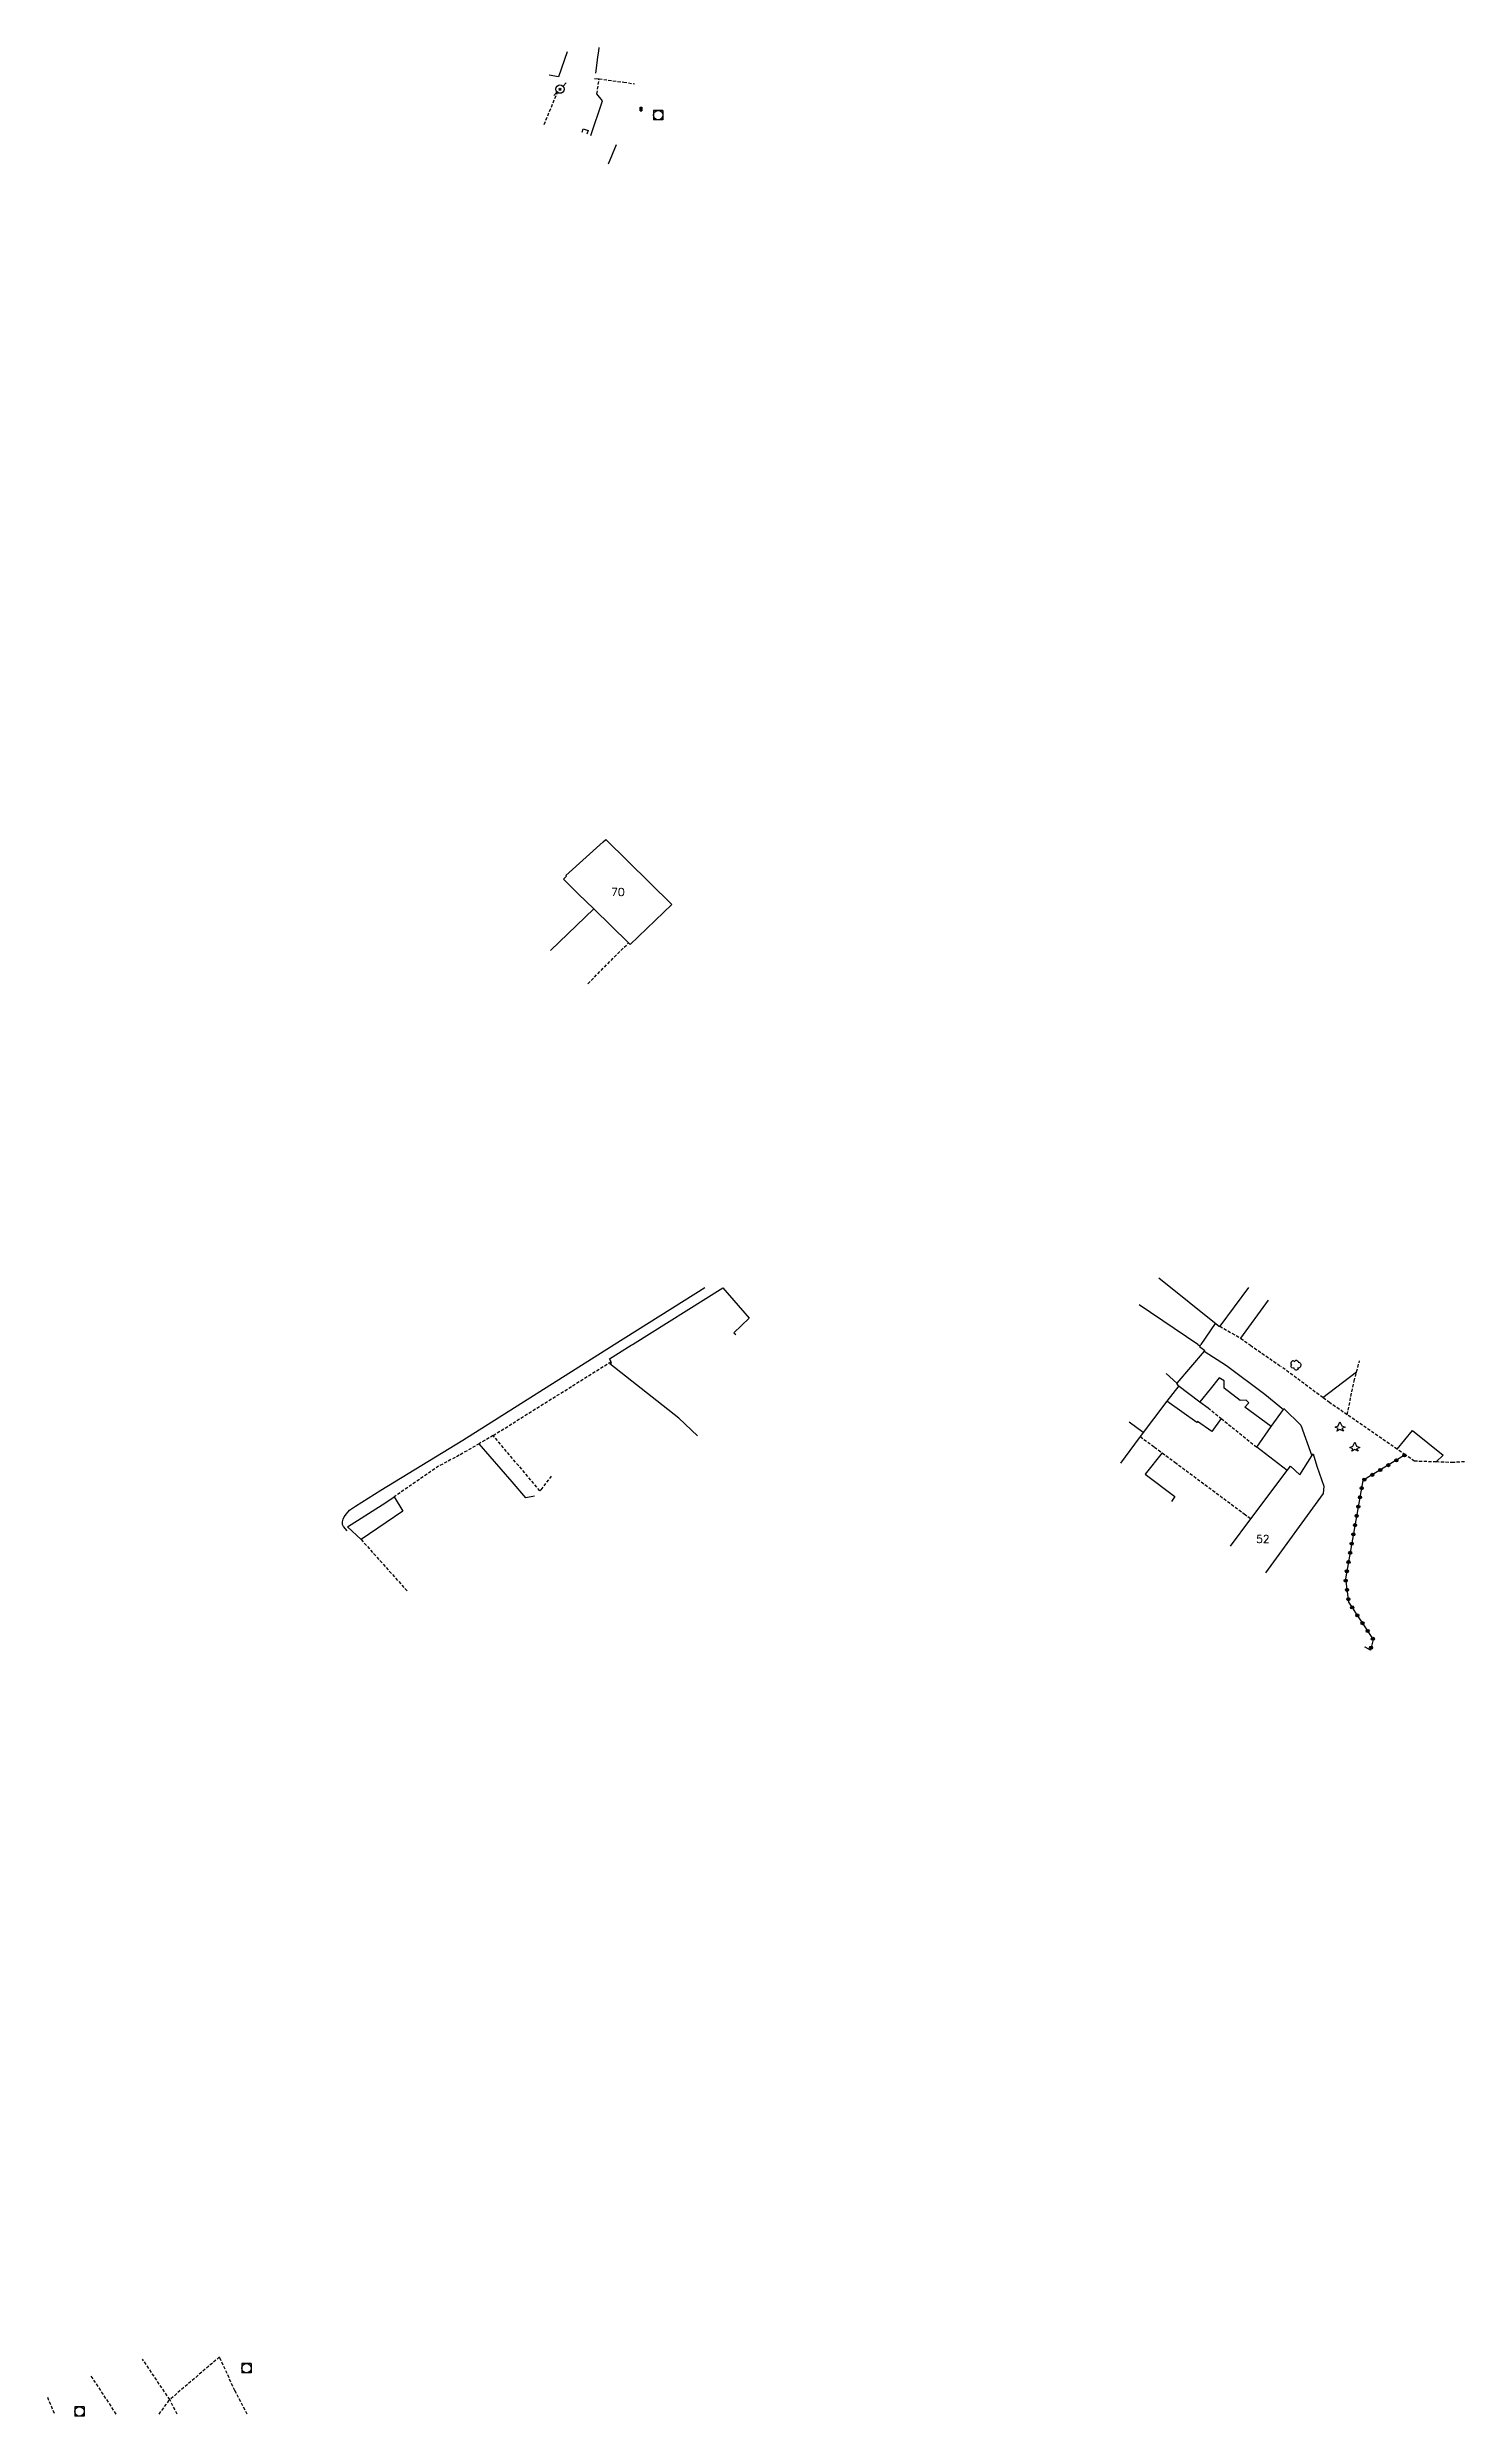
# Model space of a CAD drawing. Header units: millimetres. Extents: x 80001 to 80982, y 144000 to 145000.
# Drawn here: x 80295.9 to 80522.5, y 143999.6 to 144378.4 of the extents above; entities that cross this region are included whole.
import ezdxf
from ezdxf.enums import TextEntityAlignment as Align

# ---------------------------------------------------------------- set-up
doc = ezdxf.new("R2010")
doc.units = ezdxf.units.MM
doc.linetypes.add('DASHED', pattern=[0.75, 0.5, -0.25])
doc.layers.get('0').update_dxf_attribs({"linetype": 'CONTINUOUS'})
for name, color, linetype in [('W0001', 6, 'DASHED'), ('W0008', 7, 'CONTINUOUS'), ('W0014', 7, 'CONTINUOUS'), ('W0101', 7, 'CONTINUOUS'), ('W0104', 1, 'CONTINUOUS'), ('W0112', 1, 'DASHED'), ('W0300', 7, 'CONTINUOUS'), ('W0303', 7, 'CONTINUOUS'), ('W0323', 7, 'CONTINUOUS'), ('W0401', 7, 'CONTINUOUS'), ('W0420', 7, 'CONTINUOUS'), ('W0473', 7, 'CONTINUOUS'), ('W0991', 7, 'CONTINUOUS'), ('W1102', 7, 'CONTINUOUS')]:
    doc.layers.add(name, color=color, linetype=linetype)
doc.styles.get("Standard").update_dxf_attribs({"font": 'romans.shx', "width": 0.85})

msp = doc.modelspace()

# ---------------------------------------------------------------- texts
at = {"layer": 'W0991'}
for s, p in [('70', (80387.11, 144243.35)), ('52', (80490.22, 144139.92))]:
    msp.add_text(s, height=1.25, dxfattribs=at).set_placement(p, align=Align.MIDDLE_CENTER)

# ---------------------------------------------------------------- blocks, each defined once
blk = doc.blocks.new('T420')
for p, q in [((0.75, 0.75), (-0.75, 0.75)), ((-0.75, 0.75), (-0.75, -0.75)), ((0.75, 0.75), (0.75, -0.75)), ((0.75, -0.75), (-0.75, -0.75))]:
    blk.add_line(p, q)
blk.add_ellipse((0, 0), major_axis=(-0.53, 0.53), ratio=1, start_param=3.926991, end_param=10.210176)
blk = doc.blocks.new('T303')
for p, q in [((-0.77, 0), (-0.28, 0.21)), ((-0.28, -0.21), (-0.77, 0)), ((-0.28, 0.21), (0, 0.83)), ((0, 0.83), (0.28, 0.21)), ((0.28, 0.21), (0.83, 0)), ((0.83, 0), (0.28, -0.21)), ((-0.49, -0.63), (-0.28, -0.21)), ((0, -0.35), (-0.49, -0.63)), ((0.56, -0.63), (0, -0.35)), ((0.28, -0.21), (0.56, -0.63))]:
    blk.add_line(p, q)
blk = doc.blocks.new('T300')
for p, q in [((-0.8, 0.51), (-0.86, 0.34)), ((-0.86, 0.34), (-0.86, 0.17)), ((-0.86, 0.17), (-0.74, 0.06)), ((-0.69, 0.63), (-0.8, 0.51)), ((-0.8, -0.06), (-0.74, 0.06)), ((-0.74, 0.06), (-0.69, 0.11)), ((-0.57, 0.69), (-0.69, 0.63)), ((-0.46, 0.69), (-0.57, 0.69)), ((-0.29, 0.63), (-0.46, 0.69)), ((-0.29, 0.63), (-0.17, 0.74)), ((-0.23, 0.57), (-0.29, 0.63)), ((-0.17, 0.74), (-0.06, 0.8)), ((-0.06, 0.8), (0.06, 0.8)), ((0.06, 0.8), (0.23, 0.74)), ((0.23, 0.74), (0.34, 0.63)), ((0.34, 0.63), (0.4, 0.51)), ((0.46, 0.46), (0.34, 0.46)), ((0.4, 0.51), (0.4, 0.46)), ((0.57, 0.4), (0.46, 0.46)), ((0.57, 0.4), (0.69, 0.29)), ((0.69, 0.29), (0.74, 0.17)), ((0.74, 0.06), (0.69, -0.17)), ((0.74, 0.17), (0.74, 0.06)), ((-0.8, -0.17), (-0.8, -0.06)), ((-0.8, -0.23), (-0.8, -0.17)), ((-0.74, -0.34), (-0.8, -0.23)), ((-0.69, -0.4), (-0.74, -0.34)), ((-0.51, -0.46), (-0.69, -0.4)), ((-0.4, -0.46), (-0.51, -0.46)), ((-0.4, -0.46), (-0.34, -0.46)), ((-0.34, -0.46), (-0.34, -0.4)), ((-0.34, -0.51), (-0.34, -0.46)), ((-0.29, -0.63), (-0.34, -0.51)), ((-0.17, -0.74), (-0.29, -0.63)), ((-0.06, -0.8), (-0.17, -0.74)), ((0.06, -0.8), (-0.06, -0.8)), ((0.17, -0.74), (0.06, -0.8)), ((0.23, -0.69), (0.17, -0.74)), ((0.29, -0.46), (0.23, -0.46)), ((0.29, -0.63), (0.23, -0.69)), ((0.46, -0.4), (0.29, -0.46)), ((0.34, -0.51), (0.29, -0.63)), ((0.34, -0.51), (0.34, -0.46)), ((0.57, -0.34), (0.46, -0.4)), ((0.63, -0.29), (0.57, -0.34)), ((0.69, -0.17), (0.63, -0.29))]:
    blk.add_line(p, q)
blk = doc.blocks.new('t323o')
at = {"color": 0, "linetype": 'Continuous'}
for radius in [0.25, 0.15]:
    blk.add_circle((0, 0), radius, dxfattribs=at)
blk = doc.blocks.new('T401')
for p, q in [((-0.3, 0.3), (0, 0.3)), ((-0.3, -0.25), (-0.3, 0.3)), ((-0.3, 0.15), (0, 0.15)), ((-0.3, 0), (0, 0)), ((0, 0.3), (0, -0.25)), ((-0.3, -0.15), (0, -0.15)), ((-0.3, -0.25), (-0.3, -0.3)), ((-0.3, -0.3), (0, -0.3)), ((0, -0.3), (0, -0.25))]:
    blk.add_line(p, q)
blk = doc.blocks.new('T473')
for p, q in [((-0.166667, 0.166667), (0.166667, -0.166667)), ((-0.166667, -0.166667), (0.166667, 0.166667)), ((0.500001, 0.500001), (1.000002, 1.000002)), ((-1.000002, -1.000002), (-0.500001, -0.500001))]:
    blk.add_line(p, q)
blk.add_ellipse((0, 0), major_axis=(0.471405, 0.471405), ratio=1, start_param=5.4977871438, end_param=11.780972451)

# ---------------------------------------------------------------- linework, layer by layer
at = {"layer": 'W0001'}
for points in [[(80315.45, 144002.32), (80311.1, 144008.81)], [(80323.4, 144009.14), (80315.45, 144002.32)], [(80327.85, 144000), (80325.86, 144003.76), (80323.4, 144009.14)], [(80302.86, 144006.08), (80306.85, 144000)], [(80295.89, 144002.69), (80297.03, 144000)], [(80313.74, 144000), (80315.45, 144002.32)], [(80316.65, 144000), (80315.45, 144002.32)]]:
    msp.add_lwpolyline(points, dxfattribs=at)
at = {"layer": 'W0008'}
msp.add_lwpolyline([(80384.06, 144378.4), (80383.98, 144377.78), (80383.86, 144376.87), (80383.73, 144375.95), (80383.52, 144374.25), (80383.52, 144374.25)], dxfattribs=at)
at = {"layer": 'W0014'}
for points in [[(80383.36, 144373.42), (80384.08, 144373.36)], [(80382.77, 144364.33), (80384.64, 144369.84), (80383.75, 144370.98)], [(80343.8, 144141.23), (80343.22, 144141.93), (80343.07, 144142.23), (80343.07, 144142.64), (80343.18, 144143.08), (80343.32, 144143.46), (80343.69, 144143.94), (80344.19, 144144.51), (80345.15, 144145.18), (80349.2, 144147.73), (80362.33, 144155.71), (80385.92, 144170.63), (80386.49, 144171), (80401.02, 144180.12), (80401.02, 144180.12)]]:
    msp.add_lwpolyline(points, dxfattribs=at)
at = {"layer": 'W0101'}
for points in [[(80384.75, 144251.39), (80385.18, 144251.75), (80395.73, 144241.38), (80389.08, 144234.95), (80388.8, 144235.22), (80383.24, 144240.65), (80380.76, 144243.08), (80378.39, 144245.39), (80378.88, 144245.88), (80378.8, 144245.98)], [(80487.94, 144180.15), (80483.32, 144173.94), (80483.26, 144173.86)], [(80483.26, 144173.86), (80482.61, 144174.35), (80480.29, 144171)], [(80480.13, 144170.76), (80480.08, 144170.7), (80480.93, 144170.07), (80480.84, 144169.96), (80476.45, 144164.81)], [(80480.13, 144170.76), (80480.22, 144170.89), (80480.29, 144171)], [(80476.45, 144164.81), (80476.42, 144164.77), (80476.64, 144164.54), (80476.75, 144164.41), (80474.88, 144161.95), (80470.6, 144156.3), (80470.52, 144156.21)], [(80470.52, 144156.21), (80470.42, 144156.07), (80467.47, 144152.02)], [(80485.01, 144138.77), (80488.3, 144143.15), (80494.09, 144150.85), (80494.63, 144151.57), (80496.13, 144150.17), (80498.03, 144153.2), (80498.23, 144153.53), (80498.86, 144151.58), (80499.95, 144148.36), (80499.87, 144147.22), (80490.64, 144134.52)]]:
    msp.add_lwpolyline(points, dxfattribs=at)
at = {"layer": 'W0104'}
for points in [[(80378.99, 144377.7), (80377.6, 144373.68), (80376.11, 144373.97)], [(80381.37, 144364.82), (80381.56, 144365.35)], [(80381.56, 144365.35), (80382.35, 144365.11), (80382.12, 144364.54)], [(80386.81, 144362.84), (80386.81, 144362.84), (80386.81, 144362.84), (80386.81, 144362.84), (80385.54, 144359.74)], [(80383.24, 144240.65), (80376.34, 144234.03)], [(80389.41, 144171), (80403.9, 144180.05), (80408.09, 144175.22), (80405.63, 144172.86), (80405.93, 144172.6)], [(80491.06, 144178.08), (80486.65, 144172.02)], [(80399.83, 144156.41), (80396.84, 144159.23), (80385.83, 144167.93), (80386.08, 144168.14), (80385.74, 144168.7), (80389.24, 144170.89), (80389.41, 144171)], [(80480.84, 144169.96), (80484.42, 144167.68), (80490.54, 144163.05), (80493.49, 144160.65)], [(80476.64, 144164.54), (80480.15, 144161.86), (80481.46, 144160.87)], [(80483.21, 144165.68), (80481.77, 144163.87), (80480.15, 144161.86)], [(80491.56, 144157.9), (80487.33, 144160.98), (80487.98, 144161.68), (80487.52, 144162.09), (80486.59, 144162.04), (80484.05, 144164.01), (80484.01, 144165.2), (80483.21, 144165.68)], [(80499.8, 144162.52), (80505.2, 144166.64)], [(80483.56, 144159.18), (80482.06, 144157.08), (80479.75, 144158.73), (80479.63, 144158.53), (80474.88, 144161.95)], [(80494.09, 144150.85), (80489.24, 144154.6), (80491.56, 144157.9), (80493.49, 144160.65), (80493.58, 144160.78), (80496.29, 144158.11), (80498.03, 144153.2)], [(80511.68, 144154.27), (80514.11, 144157.29), (80519.02, 144153.31), (80517.92, 144152.24)], [(80373.76, 144146.76), (80372.37, 144146.49), (80370.18, 144149.08), (80364.92, 144155.16)], [(80474.11, 144153.69), (80471.41, 144150.29), (80476.16, 144146.7), (80475.58, 144145.89)]]:
    msp.add_lwpolyline(points, dxfattribs=at)
for points in [[(80483.21, 144165.68), (80483.21, 144165.68), (80483.21, 144165.68)], [(80346.05, 144139.83), (80343.88, 144141.85), (80349.98, 144145.77), (80351.34, 144146.66), (80352.71, 144144.38)]]:
    msp.add_lwpolyline(points, close=True, dxfattribs=at)
at = {"layer": 'W0112'}
for points in [[(80383.75, 144370.98), (80384.08, 144373.36), (80388.04, 144372.84), (80388.04, 144372.84), (80389.73, 144372.57)], [(80375.31, 144366.08), (80377.59, 144371.59)], [(80382.29, 144228.69), (80388.8, 144235.22)], [(80483.32, 144173.94), (80486.65, 144172.02), (80486.69, 144171.99), (80488.02, 144171.03), (80488.06, 144171)], [(80367.15, 144156.47), (80385.99, 144168.26)], [(80488.06, 144171), (80488.22, 144170.89)], [(80488.22, 144170.89), (80493.1, 144167.51)], [(80503.68, 144159.79), (80504.81, 144165.17), (80505.2, 144166.64), (80505.67, 144168.41)], [(80522.46, 144152.28), (80522.44, 144152.28), (80520.67, 144152.15), (80517.92, 144152.24), (80514.46, 144152.36), (80512.98, 144153.37), (80511.68, 144154.27), (80503.68, 144159.79), (80500.86, 144161.73), (80500.87, 144161.72), (80499.8, 144162.52), (80493.1, 144167.51)], [(80481.46, 144160.87), (80483.56, 144159.18), (80489.24, 144154.6)], [(80376.45, 144149.98), (80374.77, 144147.79), (80374.68, 144147.69), (80374.62, 144147.62), (80367.15, 144156.47), (80367.15, 144156.46), (80364.92, 144155.16), (80361.74, 144153.31), (80358.43, 144151.56), (80358.44, 144151.56), (80351.34, 144146.66)], [(80470.6, 144156.3), (80472.88, 144154.61), (80474.11, 144153.69), (80476.14, 144152.19), (80487.23, 144143.94), (80488.3, 144143.15)], [(80346.05, 144139.83), (80353.53, 144131.47)]]:
    msp.add_lwpolyline(points, dxfattribs=at)
at = {"layer": 'W0323'}
msp.add_lwpolyline([(80512.98, 144153.37), (80506.21, 144149.28), (80503.42, 144133.56), (80503.92, 144129.84), (80507.87, 144123.86), (80507.4, 144122.15), (80506.55, 144122.65), (80506.47, 144122.57)], dxfattribs=at)
at = {"layer": 'W1102'}
for points in [[(80378.8, 144245.98), (80384.75, 144251.39)], [(80483.26, 144173.86), (80473.56, 144181.63)], [(80479.8, 144171), (80470.42, 144177.36)], [(80479.8, 144171), (80479.95, 144170.89), (80480.13, 144170.76)], [(80476.45, 144164.81), (80474.73, 144166.38)], [(80471.08, 144156.95), (80468.84, 144158.6)]]:
    msp.add_lwpolyline(points, dxfattribs=at)

# ---------------------------------------------------------------- block references
at = {"layer": 'W0300'}
msp.add_blockref('T300', (80495.54, 144167.69), dxfattribs=at)
at = {"layer": 'W0303'}
for p in [(80502.53, 144157.8), (80504.9, 144154.57)]:
    msp.add_blockref('T303', p, dxfattribs=at)
at = {"layer": 'W0323'}
for p, rotation in [((80511.56, 144152.51), 211.1412960291001), ((80512.84, 144153.29), 211.1412960291001), ((80506.42, 144149.41), 211.1412960291001), ((80507.7, 144150.18), 211.1412960291001), ((80508.99, 144150.96), 211.1412960291001), ((80510.27, 144151.73), 211.1412960291001), ((80505.47, 144145.09), 259.9506514120622), ((80505.73, 144146.57), 259.9506514120622), ((80505.99, 144148.05), 259.9506514120622), ((80504.94, 144142.14), 259.9506514120622), ((80505.21, 144143.62), 259.9506514120622), ((80504.16, 144137.71), 259.9506514120622), ((80504.42, 144139.18), 259.9506514120622), ((80504.68, 144140.66), 259.9506514120622), ((80503.63, 144134.75), 259.9506514120622), ((80503.9, 144136.23), 259.9506514120622), ((80503.46, 144133.27), 277.564375121345), ((80503.66, 144131.79), 277.564375121345), ((80503.86, 144130.3), 277.564375121345), ((80504.49, 144128.98), 303.4549773911329), ((80505.31, 144127.72), 303.4549773911329), ((80506.14, 144126.47), 303.4549773911329), ((80506.97, 144125.22), 303.4549773911329), ((80507.51, 144122.54), 254.7165170516674), ((80507.79, 144123.97), 303.4549773911329)]:
    msp.add_blockref('t323o', p, dxfattribs=dict(at, rotation=rotation))
at = {"layer": 'W0401'}
msp.add_blockref('T401', (80390.94, 144368.53), dxfattribs=at)
at = {"layer": 'W0420'}
for p in [(80393.55, 144367.58), (80327.72, 144007.35), (80301.01, 144000.43)]:
    msp.add_blockref('T420', p, dxfattribs=at)
at = {"layer": 'W0473'}
msp.add_blockref('T473', (80377.84, 144371.72), dxfattribs=at)

msp.set_redraw_order([(e.dxf.handle, doc.entitydb.next_handle()) for e in msp.query("TEXT MTEXT ATTDEF DIMENSION ARC_DIMENSION")])  # texts and dimensions are drawn at this point

doc.saveas('drawing.dxf')
